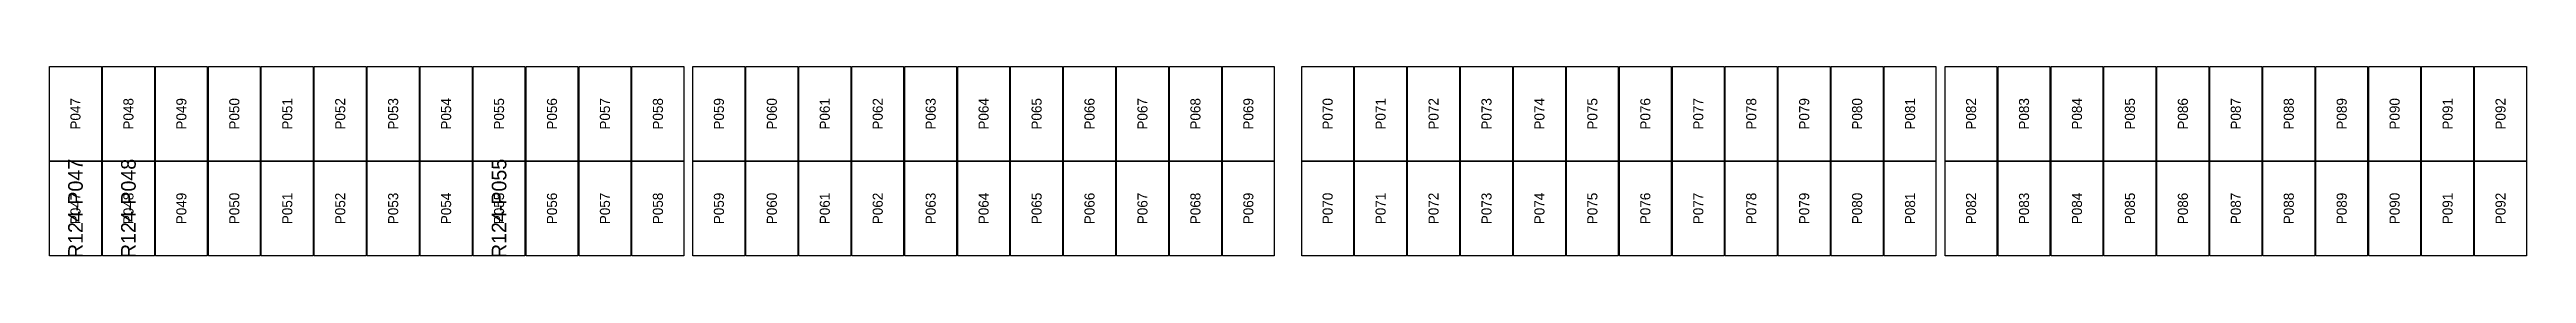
# Model space of a CAD drawing. Extents: x 296295 to 296770, y 651564 to 652121.
# Drawn here: x 296613.4 to 296667.6, y 651621 to 651625.1 of the extents above; entities that cross this region are included whole.
import ezdxf
from ezdxf.enums import TextEntityAlignment as Align

# ---------------------------------------------------------------- set-up
doc = ezdxf.new("R2010")
doc.units = 0

msp = doc.modelspace()

# ---------------------------------------------------------------- texts
at = {"layer": 'DEFECT_LABELS'}
for s, p in [('R124-P047', (296614.003, 651622.03)), ('R124-P048', (296615.161, 651622.03)), ('R124-P055', (296623.267, 651622.03))]:
    msp.add_text(s, height=0.32, rotation=90, dxfattribs=at).set_placement(p, align=Align.MIDDLE_CENTER)
at = {"layer": 'PANEL_POSITION'}
for s, p in [('P047', (296614.003, 651624.093)), ('P048', (296615.161, 651624.093)), ('P049', (296616.319, 651624.093)), ('P050', (296617.477, 651624.093)), ('P051', (296618.635, 651624.093)), ('P052', (296619.793, 651624.093)), ('P053', (296620.951, 651624.093)), ('P054', (296622.109, 651624.093)), ('P055', (296623.267, 651624.093)), ('P056', (296624.425, 651624.093)), ('P057', (296625.583, 651624.093)), ('P058', (296626.741, 651624.093)), ('P059', (296628.075, 651624.093)), ('P060', (296629.233, 651624.093)), ('P061', (296630.391, 651624.093)), ('P062', (296631.549, 651624.093)), ('P063', (296632.707, 651624.093)), ('P064', (296633.865, 651624.093)), ('P065', (296635.023, 651624.093)), ('P066', (296636.181, 651624.093)), ('P067', (296637.339, 651624.093)), ('P068', (296638.497, 651624.093)), ('P069', (296639.655, 651624.093)), ('P070', (296641.389, 651624.093)), ('P071', (296642.547, 651624.093)), ('P072', (296643.705, 651624.093)), ('P073', (296644.863, 651624.093)), ('P074', (296646.021, 651624.093)), ('P075', (296647.179, 651624.093)), ('P076', (296648.337, 651624.093)), ('P077', (296649.495, 651624.093)), ('P078', (296650.653, 651624.093)), ('P079', (296651.811, 651624.093)), ('P080', (296652.969, 651624.093)), ('P081', (296654.127, 651624.093)), ('P082', (296655.461, 651624.093)), ('P083', (296656.619, 651624.093)), ('P084', (296657.777, 651624.093)), ('P085', (296658.935, 651624.093)), ('P086', (296660.093, 651624.093)), ('P087', (296661.251, 651624.093)), ('P088', (296662.409, 651624.093)), ('P089', (296663.567, 651624.093)), ('P090', (296664.725, 651624.093)), ('P091', (296665.883, 651624.093)), ('P092', (296667.041, 651624.093)), ('P047', (296614.003, 651622.03)), ('P048', (296615.161, 651622.03)), ('P049', (296616.319, 651622.03)), ('P050', (296617.477, 651622.03)), ('P051', (296618.635, 651622.03)), ('P052', (296619.793, 651622.03)), ('P053', (296620.951, 651622.03)), ('P054', (296622.109, 651622.03)), ('P055', (296623.267, 651622.03)), ('P056', (296624.425, 651622.03)), ('P057', (296625.583, 651622.03)), ('P058', (296626.741, 651622.03)), ('P059', (296628.075, 651622.03)), ('P060', (296629.233, 651622.03)), ('P061', (296630.391, 651622.03)), ('P062', (296631.549, 651622.03)), ('P063', (296632.707, 651622.03)), ('P064', (296633.865, 651622.03)), ('P065', (296635.023, 651622.03)), ('P066', (296636.181, 651622.03)), ('P067', (296637.339, 651622.03)), ('P068', (296638.497, 651622.03)), ('P069', (296639.655, 651622.03)), ('P070', (296641.389, 651622.03)), ('P071', (296642.547, 651622.03)), ('P072', (296643.705, 651622.03)), ('P073', (296644.863, 651622.03)), ('P074', (296646.021, 651622.03)), ('P075', (296647.179, 651622.03)), ('P076', (296648.337, 651622.03)), ('P077', (296649.495, 651622.03)), ('P078', (296650.653, 651622.03)), ('P079', (296651.811, 651622.03)), ('P080', (296652.969, 651622.03)), ('P081', (296654.127, 651622.03)), ('P082', (296655.461, 651622.03)), ('P083', (296656.619, 651622.03)), ('P084', (296657.777, 651622.03)), ('P085', (296658.935, 651622.03)), ('P086', (296660.093, 651622.03)), ('P087', (296661.251, 651622.03)), ('P088', (296662.409, 651622.03)), ('P089', (296663.567, 651622.03)), ('P090', (296664.725, 651622.03)), ('P091', (296665.883, 651622.03)), ('P092', (296667.041, 651622.03))]:
    msp.add_text(s, height=0.22, rotation=90, dxfattribs=at).set_placement(p, align=Align.MIDDLE_CENTER)

# ---------------------------------------------------------------- linework, layer by layer
at = {"layer": 'DEFECTIVE_PANELS'}
for points in [[(296613.436, 651623.062), (296614.57, 651623.062), (296614.57, 651620.999), (296613.436, 651620.999)], [(296614.594, 651623.062), (296615.728, 651623.062), (296615.728, 651620.999), (296614.594, 651620.999)], [(296622.7, 651623.062), (296623.834, 651623.062), (296623.834, 651620.999), (296622.7, 651620.999)]]:
    msp.add_lwpolyline(points, close=True, dxfattribs=at)
at = {"layer": 'PANELS_MASTER'}
for points in [[(296613.436, 651625.125), (296614.57, 651625.125), (296614.57, 651623.062), (296613.436, 651623.062)], [(296614.594, 651625.125), (296615.728, 651625.125), (296615.728, 651623.062), (296614.594, 651623.062)], [(296615.752, 651625.125), (296616.886, 651625.125), (296616.886, 651623.062), (296615.752, 651623.062)], [(296616.91, 651625.125), (296618.044, 651625.125), (296618.044, 651623.062), (296616.91, 651623.062)], [(296618.068, 651625.125), (296619.202, 651625.125), (296619.202, 651623.062), (296618.068, 651623.062)], [(296619.226, 651625.125), (296620.36, 651625.125), (296620.36, 651623.062), (296619.226, 651623.062)], [(296620.384, 651625.125), (296621.518, 651625.125), (296621.518, 651623.062), (296620.384, 651623.062)], [(296621.542, 651625.125), (296622.676, 651625.125), (296622.676, 651623.062), (296621.542, 651623.062)], [(296622.7, 651625.125), (296623.834, 651625.125), (296623.834, 651623.062), (296622.7, 651623.062)], [(296623.858, 651625.125), (296624.992, 651625.125), (296624.992, 651623.062), (296623.858, 651623.062)], [(296625.016, 651625.125), (296626.15, 651625.125), (296626.15, 651623.062), (296625.016, 651623.062)], [(296626.174, 651625.125), (296627.308, 651625.125), (296627.308, 651623.062), (296626.174, 651623.062)], [(296627.508, 651625.125), (296628.642, 651625.125), (296628.642, 651623.062), (296627.508, 651623.062)], [(296628.666, 651625.125), (296629.8, 651625.125), (296629.8, 651623.062), (296628.666, 651623.062)], [(296629.824, 651625.125), (296630.958, 651625.125), (296630.958, 651623.062), (296629.824, 651623.062)], [(296630.982, 651625.125), (296632.116, 651625.125), (296632.116, 651623.062), (296630.982, 651623.062)], [(296632.14, 651625.125), (296633.274, 651625.125), (296633.274, 651623.062), (296632.14, 651623.062)], [(296633.298, 651625.125), (296634.432, 651625.125), (296634.432, 651623.062), (296633.298, 651623.062)], [(296634.456, 651625.125), (296635.59, 651625.125), (296635.59, 651623.062), (296634.456, 651623.062)], [(296635.614, 651625.125), (296636.748, 651625.125), (296636.748, 651623.062), (296635.614, 651623.062)], [(296636.772, 651625.125), (296637.906, 651625.125), (296637.906, 651623.062), (296636.772, 651623.062)], [(296637.93, 651625.125), (296639.064, 651625.125), (296639.064, 651623.062), (296637.93, 651623.062)], [(296639.088, 651625.125), (296640.222, 651625.125), (296640.222, 651623.062), (296639.088, 651623.062)], [(296640.822, 651625.125), (296641.956, 651625.125), (296641.956, 651623.062), (296640.822, 651623.062)], [(296641.98, 651625.125), (296643.114, 651625.125), (296643.114, 651623.062), (296641.98, 651623.062)], [(296643.138, 651625.125), (296644.272, 651625.125), (296644.272, 651623.062), (296643.138, 651623.062)], [(296644.296, 651625.125), (296645.43, 651625.125), (296645.43, 651623.062), (296644.296, 651623.062)], [(296645.454, 651625.125), (296646.588, 651625.125), (296646.588, 651623.062), (296645.454, 651623.062)], [(296646.612, 651625.125), (296647.746, 651625.125), (296647.746, 651623.062), (296646.612, 651623.062)], [(296647.77, 651625.125), (296648.904, 651625.125), (296648.904, 651623.062), (296647.77, 651623.062)], [(296648.928, 651625.125), (296650.062, 651625.125), (296650.062, 651623.062), (296648.928, 651623.062)], [(296650.086, 651625.125), (296651.22, 651625.125), (296651.22, 651623.062), (296650.086, 651623.062)], [(296651.244, 651625.125), (296652.378, 651625.125), (296652.378, 651623.062), (296651.244, 651623.062)], [(296652.402, 651625.125), (296653.536, 651625.125), (296653.536, 651623.062), (296652.402, 651623.062)], [(296653.56, 651625.125), (296654.694, 651625.125), (296654.694, 651623.062), (296653.56, 651623.062)], [(296654.894, 651625.125), (296656.028, 651625.125), (296656.028, 651623.062), (296654.894, 651623.062)], [(296656.052, 651625.125), (296657.186, 651625.125), (296657.186, 651623.062), (296656.052, 651623.062)], [(296657.21, 651625.125), (296658.344, 651625.125), (296658.344, 651623.062), (296657.21, 651623.062)], [(296658.368, 651625.125), (296659.502, 651625.125), (296659.502, 651623.062), (296658.368, 651623.062)], [(296659.526, 651625.125), (296660.66, 651625.125), (296660.66, 651623.062), (296659.526, 651623.062)], [(296660.684, 651625.125), (296661.818, 651625.125), (296661.818, 651623.062), (296660.684, 651623.062)], [(296661.842, 651625.125), (296662.976, 651625.125), (296662.976, 651623.062), (296661.842, 651623.062)], [(296663, 651625.125), (296664.134, 651625.125), (296664.134, 651623.062), (296663, 651623.062)], [(296664.158, 651625.125), (296665.292, 651625.125), (296665.292, 651623.062), (296664.158, 651623.062)], [(296665.316, 651625.125), (296666.45, 651625.125), (296666.45, 651623.062), (296665.316, 651623.062)], [(296666.474, 651625.125), (296667.608, 651625.125), (296667.608, 651623.062), (296666.474, 651623.062)], [(296615.752, 651623.062), (296616.886, 651623.062), (296616.886, 651620.999), (296615.752, 651620.999)], [(296616.91, 651623.062), (296618.044, 651623.062), (296618.044, 651620.999), (296616.91, 651620.999)], [(296618.068, 651623.062), (296619.202, 651623.062), (296619.202, 651620.999), (296618.068, 651620.999)], [(296619.226, 651623.062), (296620.36, 651623.062), (296620.36, 651620.999), (296619.226, 651620.999)], [(296620.384, 651623.062), (296621.518, 651623.062), (296621.518, 651620.999), (296620.384, 651620.999)], [(296621.542, 651623.062), (296622.676, 651623.062), (296622.676, 651620.999), (296621.542, 651620.999)], [(296623.858, 651623.062), (296624.992, 651623.062), (296624.992, 651620.999), (296623.858, 651620.999)], [(296625.016, 651623.062), (296626.15, 651623.062), (296626.15, 651620.999), (296625.016, 651620.999)], [(296626.174, 651623.062), (296627.308, 651623.062), (296627.308, 651620.999), (296626.174, 651620.999)], [(296627.508, 651623.062), (296628.642, 651623.062), (296628.642, 651620.999), (296627.508, 651620.999)], [(296628.666, 651623.062), (296629.8, 651623.062), (296629.8, 651620.999), (296628.666, 651620.999)], [(296629.824, 651623.062), (296630.958, 651623.062), (296630.958, 651620.999), (296629.824, 651620.999)], [(296630.982, 651623.062), (296632.116, 651623.062), (296632.116, 651620.999), (296630.982, 651620.999)], [(296632.14, 651623.062), (296633.274, 651623.062), (296633.274, 651620.999), (296632.14, 651620.999)], [(296633.298, 651623.062), (296634.432, 651623.062), (296634.432, 651620.999), (296633.298, 651620.999)], [(296634.456, 651623.062), (296635.59, 651623.062), (296635.59, 651620.999), (296634.456, 651620.999)], [(296635.614, 651623.062), (296636.748, 651623.062), (296636.748, 651620.999), (296635.614, 651620.999)], [(296636.772, 651623.062), (296637.906, 651623.062), (296637.906, 651620.999), (296636.772, 651620.999)], [(296637.93, 651623.062), (296639.064, 651623.062), (296639.064, 651620.999), (296637.93, 651620.999)], [(296639.088, 651623.062), (296640.222, 651623.062), (296640.222, 651620.999), (296639.088, 651620.999)], [(296640.822, 651623.062), (296641.956, 651623.062), (296641.956, 651620.999), (296640.822, 651620.999)], [(296641.98, 651623.062), (296643.114, 651623.062), (296643.114, 651620.999), (296641.98, 651620.999)], [(296643.138, 651623.062), (296644.272, 651623.062), (296644.272, 651620.999), (296643.138, 651620.999)], [(296644.296, 651623.062), (296645.43, 651623.062), (296645.43, 651620.999), (296644.296, 651620.999)], [(296645.454, 651623.062), (296646.588, 651623.062), (296646.588, 651620.999), (296645.454, 651620.999)], [(296646.612, 651623.062), (296647.746, 651623.062), (296647.746, 651620.999), (296646.612, 651620.999)], [(296647.77, 651623.062), (296648.904, 651623.062), (296648.904, 651620.999), (296647.77, 651620.999)], [(296648.928, 651623.062), (296650.062, 651623.062), (296650.062, 651620.999), (296648.928, 651620.999)], [(296650.086, 651623.062), (296651.22, 651623.062), (296651.22, 651620.999), (296650.086, 651620.999)], [(296651.244, 651623.062), (296652.378, 651623.062), (296652.378, 651620.999), (296651.244, 651620.999)], [(296652.402, 651623.062), (296653.536, 651623.062), (296653.536, 651620.999), (296652.402, 651620.999)], [(296653.56, 651623.062), (296654.694, 651623.062), (296654.694, 651620.999), (296653.56, 651620.999)], [(296654.894, 651623.062), (296656.028, 651623.062), (296656.028, 651620.999), (296654.894, 651620.999)], [(296656.052, 651623.062), (296657.186, 651623.062), (296657.186, 651620.999), (296656.052, 651620.999)], [(296657.21, 651623.062), (296658.344, 651623.062), (296658.344, 651620.999), (296657.21, 651620.999)], [(296658.368, 651623.062), (296659.502, 651623.062), (296659.502, 651620.999), (296658.368, 651620.999)], [(296659.526, 651623.062), (296660.66, 651623.062), (296660.66, 651620.999), (296659.526, 651620.999)], [(296660.684, 651623.062), (296661.818, 651623.062), (296661.818, 651620.999), (296660.684, 651620.999)], [(296661.842, 651623.062), (296662.976, 651623.062), (296662.976, 651620.999), (296661.842, 651620.999)], [(296663, 651623.062), (296664.134, 651623.062), (296664.134, 651620.999), (296663, 651620.999)], [(296664.158, 651623.062), (296665.292, 651623.062), (296665.292, 651620.999), (296664.158, 651620.999)], [(296665.316, 651623.062), (296666.45, 651623.062), (296666.45, 651620.999), (296665.316, 651620.999)], [(296666.474, 651623.062), (296667.608, 651623.062), (296667.608, 651620.999), (296666.474, 651620.999)]]:
    msp.add_lwpolyline(points, close=True, dxfattribs=at)

msp.set_redraw_order([(e.dxf.handle, doc.entitydb.next_handle()) for e in msp.query("TEXT MTEXT ATTDEF DIMENSION ARC_DIMENSION")])  # texts and dimensions are drawn at this point

doc.saveas('drawing.dxf')
